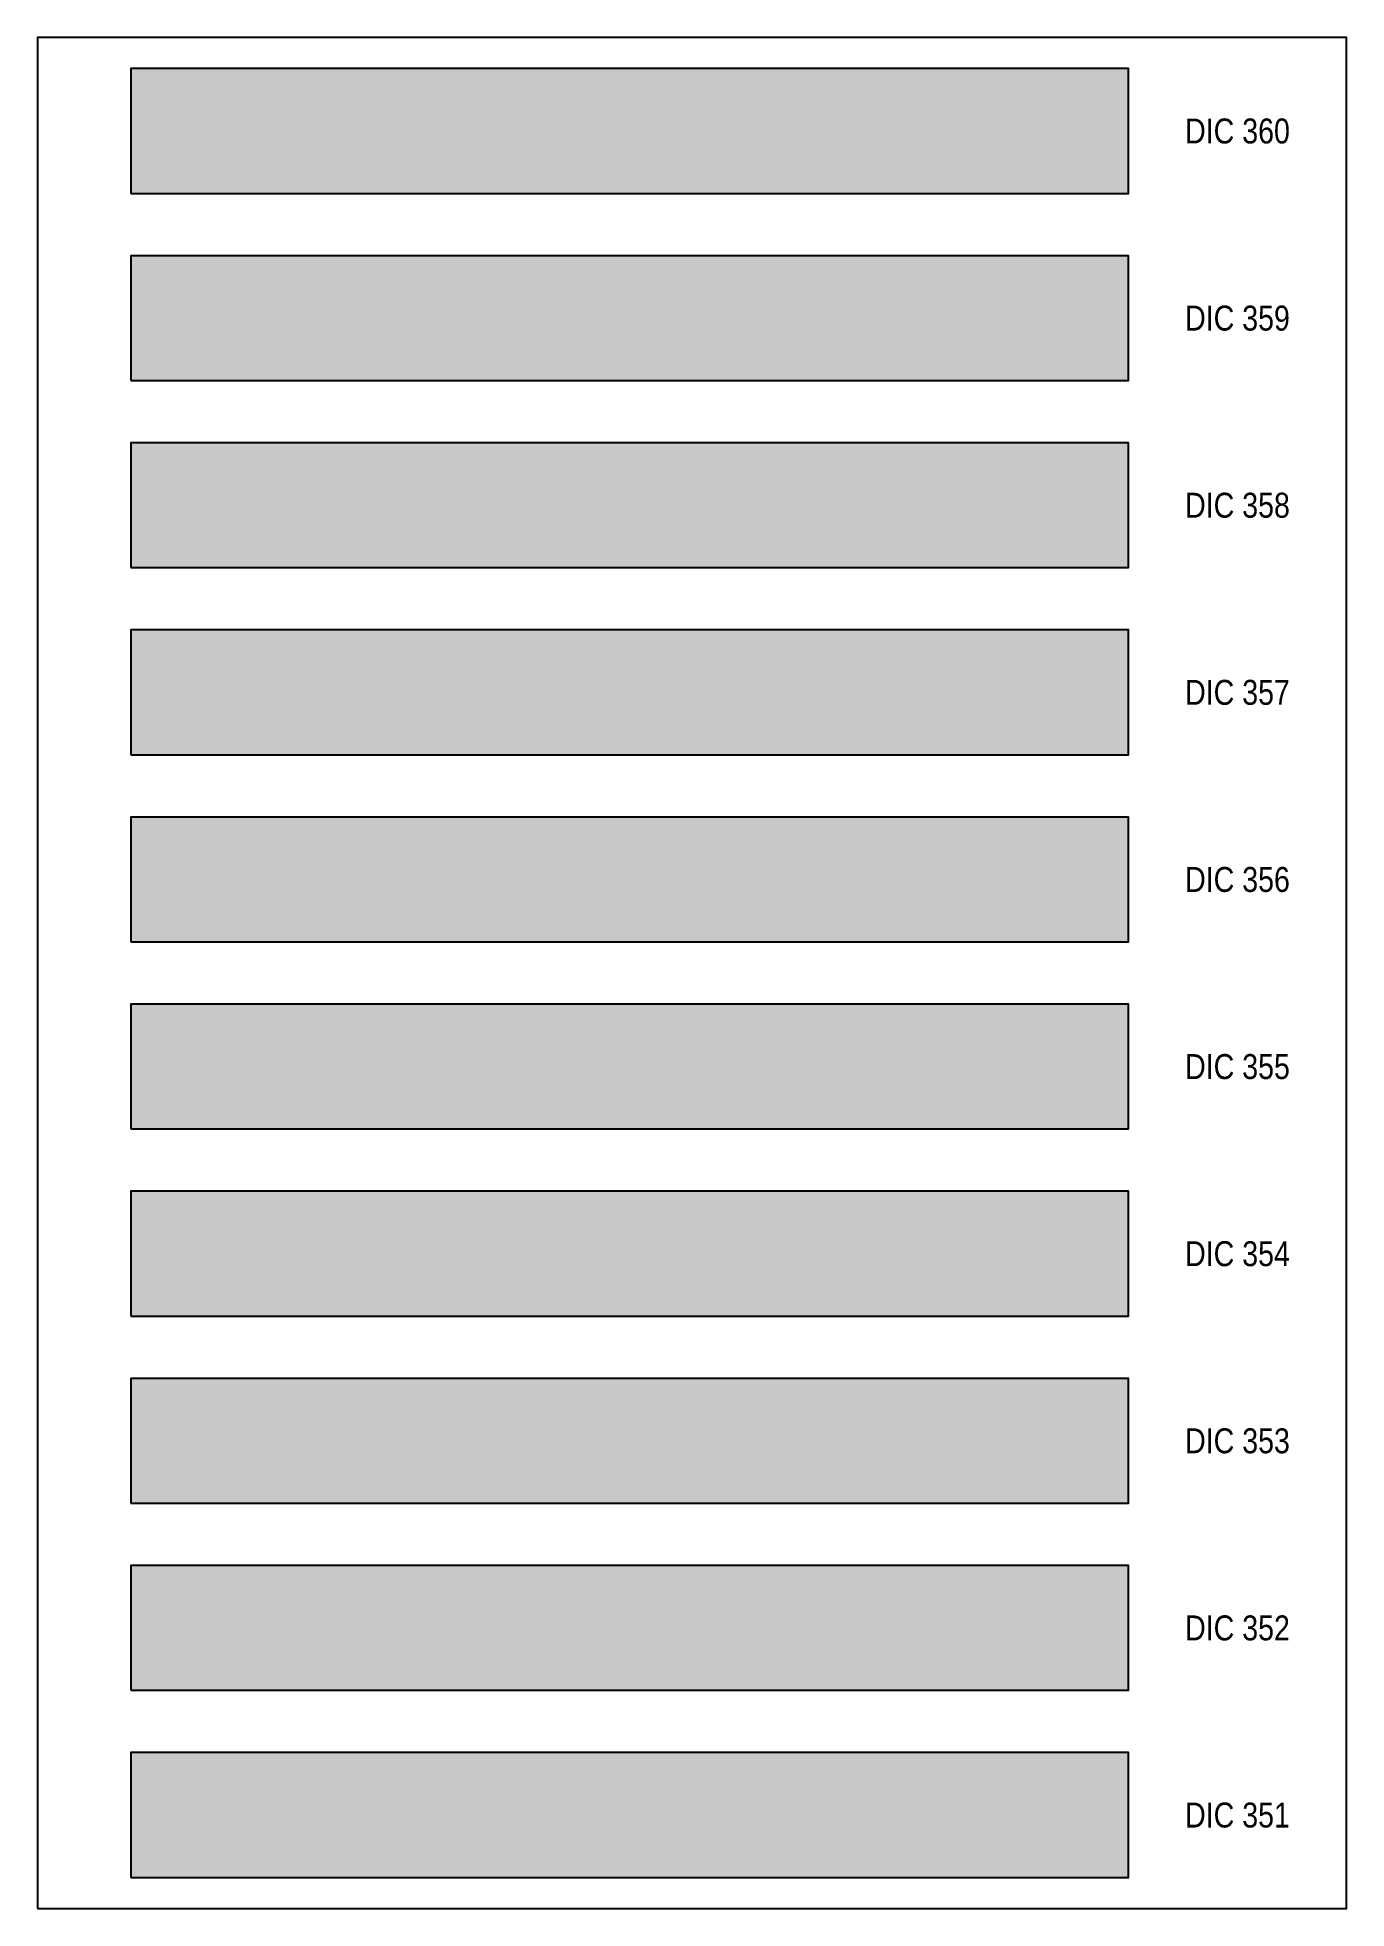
# Model space of a CAD drawing. Header units: millimetres. Extents: x -813692 to 807431, y 0 to 1813163.
# Drawn here: x 0 to 210, y 10500 to 10800 of the extents above; entities that cross this region are included whole.
import ezdxf
from ezdxf.enums import TextEntityAlignment as Align

# ---------------------------------------------------------------- set-up
doc = ezdxf.new("R2010")
doc.units = ezdxf.units.MM
doc.styles.get("Standard").update_dxf_attribs({"font": 'ARIALN.TTF'})

msp = doc.modelspace()

# ---------------------------------------------------------------- texts
at = {"layer": 'Defpoints', "color": 7, "ltscale": 100}
for s, p in [('DIC 360', (192.5, 10785)), ('DIC 359', (192.5, 10755)), ('DIC 358', (192.5, 10725)), ('DIC 357', (192.5, 10695)), ('DIC 356', (192.5, 10665)), ('DIC 355', (192.5, 10635)), ('DIC 354', (192.5, 10605)), ('DIC 353', (192.5, 10575)), ('DIC 352', (192.5, 10545)), ('DIC 351', (192.5, 10515))]:
    msp.add_text(s, height=4, dxfattribs=at).set_placement(p, align=Align.MIDDLE)

# ---------------------------------------------------------------- hatches: boundary and pattern name
at = {"layer": 'Defpoints', "ltscale": 100, "true_color": 0xa8bd38}
msp.add_hatch(color=55, dxfattribs=at).paths.add_polyline_path([(15, 10775), (175, 10775), (175, 10795), (15, 10795)])
at = {"layer": 'Defpoints', "ltscale": 100, "true_color": 0xa8be62}
msp.add_hatch(color=63, dxfattribs=at).paths.add_polyline_path([(15, 10745), (175, 10745), (175, 10765), (15, 10765)])
at = {"layer": 'Defpoints', "ltscale": 100, "true_color": 0xa8b568}
msp.add_hatch(color=63, dxfattribs=at).paths.add_polyline_path([(15, 10715), (175, 10715), (175, 10735), (15, 10735)])
at = {"layer": 'Defpoints', "ltscale": 100, "true_color": 0xa5a663}
msp.add_hatch(color=55, dxfattribs=at).paths.add_polyline_path([(15, 10685), (175, 10685), (175, 10705), (15, 10705)])
at = {"layer": 'Defpoints', "ltscale": 100, "true_color": 0x574f2e}
msp.add_hatch(color=59, dxfattribs=at).paths.add_polyline_path([(15, 10655), (175, 10655), (175, 10675), (15, 10675)])
at = {"layer": 'Defpoints', "ltscale": 100, "true_color": 0x696542}
msp.add_hatch(color=37, dxfattribs=at).paths.add_polyline_path([(15, 10625), (175, 10625), (175, 10645), (15, 10645)])
at = {"layer": 'Defpoints', "ltscale": 100, "true_color": 0x7c6632}
msp.add_hatch(color=37, dxfattribs=at).paths.add_polyline_path([(15, 10595), (175, 10595), (175, 10615), (15, 10615)])
at = {"layer": 'Defpoints', "ltscale": 100, "true_color": 0x615d29}
msp.add_hatch(color=59, dxfattribs=at).paths.add_polyline_path([(15, 10565), (175, 10565), (175, 10585), (15, 10585)])
at = {"layer": 'Defpoints', "ltscale": 100, "true_color": 0x5e673c}
msp.add_hatch(color=77, dxfattribs=at).paths.add_polyline_path([(15, 10535), (175, 10535), (175, 10555), (15, 10555)])
at = {"layer": 'Defpoints', "ltscale": 100, "true_color": 0x696c3a}
msp.add_hatch(color=67, dxfattribs=at).paths.add_polyline_path([(15, 10505), (175, 10505), (175, 10525), (15, 10525)])

# ---------------------------------------------------------------- linework, layer by layer
at = {"layer": 'Defpoints', "color": 7, "ltscale": 100}
msp.add_lwpolyline([(0, 10500), (210, 10500), (210, 10800), (0, 10800)], close=True, dxfattribs=at)
msp.add_lwpolyline([(0, 10500), (210, 10500), (210, 10800), (0, 10800)], close=True, dxfattribs=at)
at = {"layer": 'Defpoints', "color": 55, "ltscale": 100, "true_color": 0xa8bd38}
msp.add_lwpolyline([(15, 10775), (175, 10775), (175, 10795), (15, 10795)], close=True, dxfattribs=at)
at = {"layer": 'Defpoints', "color": 63, "ltscale": 100, "true_color": 0xa8be62}
msp.add_lwpolyline([(15, 10745), (175, 10745), (175, 10765), (15, 10765)], close=True, dxfattribs=at)
at = {"layer": 'Defpoints', "color": 63, "ltscale": 100, "true_color": 0xa8b568}
msp.add_lwpolyline([(15, 10715), (175, 10715), (175, 10735), (15, 10735)], close=True, dxfattribs=at)
at = {"layer": 'Defpoints', "color": 55, "ltscale": 100, "true_color": 0xa5a663}
msp.add_lwpolyline([(15, 10685), (175, 10685), (175, 10705), (15, 10705)], close=True, dxfattribs=at)
at = {"layer": 'Defpoints', "color": 59, "ltscale": 100, "true_color": 0x574f2e}
msp.add_lwpolyline([(15, 10655), (175, 10655), (175, 10675), (15, 10675)], close=True, dxfattribs=at)
at = {"layer": 'Defpoints', "color": 37, "ltscale": 100, "true_color": 0x696542}
msp.add_lwpolyline([(15, 10625), (175, 10625), (175, 10645), (15, 10645)], close=True, dxfattribs=at)
at = {"layer": 'Defpoints', "color": 37, "ltscale": 100, "true_color": 0x7c6632}
msp.add_lwpolyline([(15, 10595), (175, 10595), (175, 10615), (15, 10615)], close=True, dxfattribs=at)
at = {"layer": 'Defpoints', "color": 59, "ltscale": 100, "true_color": 0x615d29}
msp.add_lwpolyline([(15, 10565), (175, 10565), (175, 10585), (15, 10585)], close=True, dxfattribs=at)
at = {"layer": 'Defpoints', "color": 77, "ltscale": 100, "true_color": 0x5e673c}
msp.add_lwpolyline([(15, 10535), (175, 10535), (175, 10555), (15, 10555)], close=True, dxfattribs=at)
at = {"layer": 'Defpoints', "color": 67, "ltscale": 100, "true_color": 0x696c3a}
msp.add_lwpolyline([(15, 10505), (175, 10505), (175, 10525), (15, 10525)], close=True, dxfattribs=at)

msp.set_redraw_order([(e.dxf.handle, doc.entitydb.next_handle()) for e in msp.query("TEXT MTEXT ATTDEF DIMENSION ARC_DIMENSION")])  # texts and dimensions are drawn at this point

doc.saveas('drawing.dxf')
